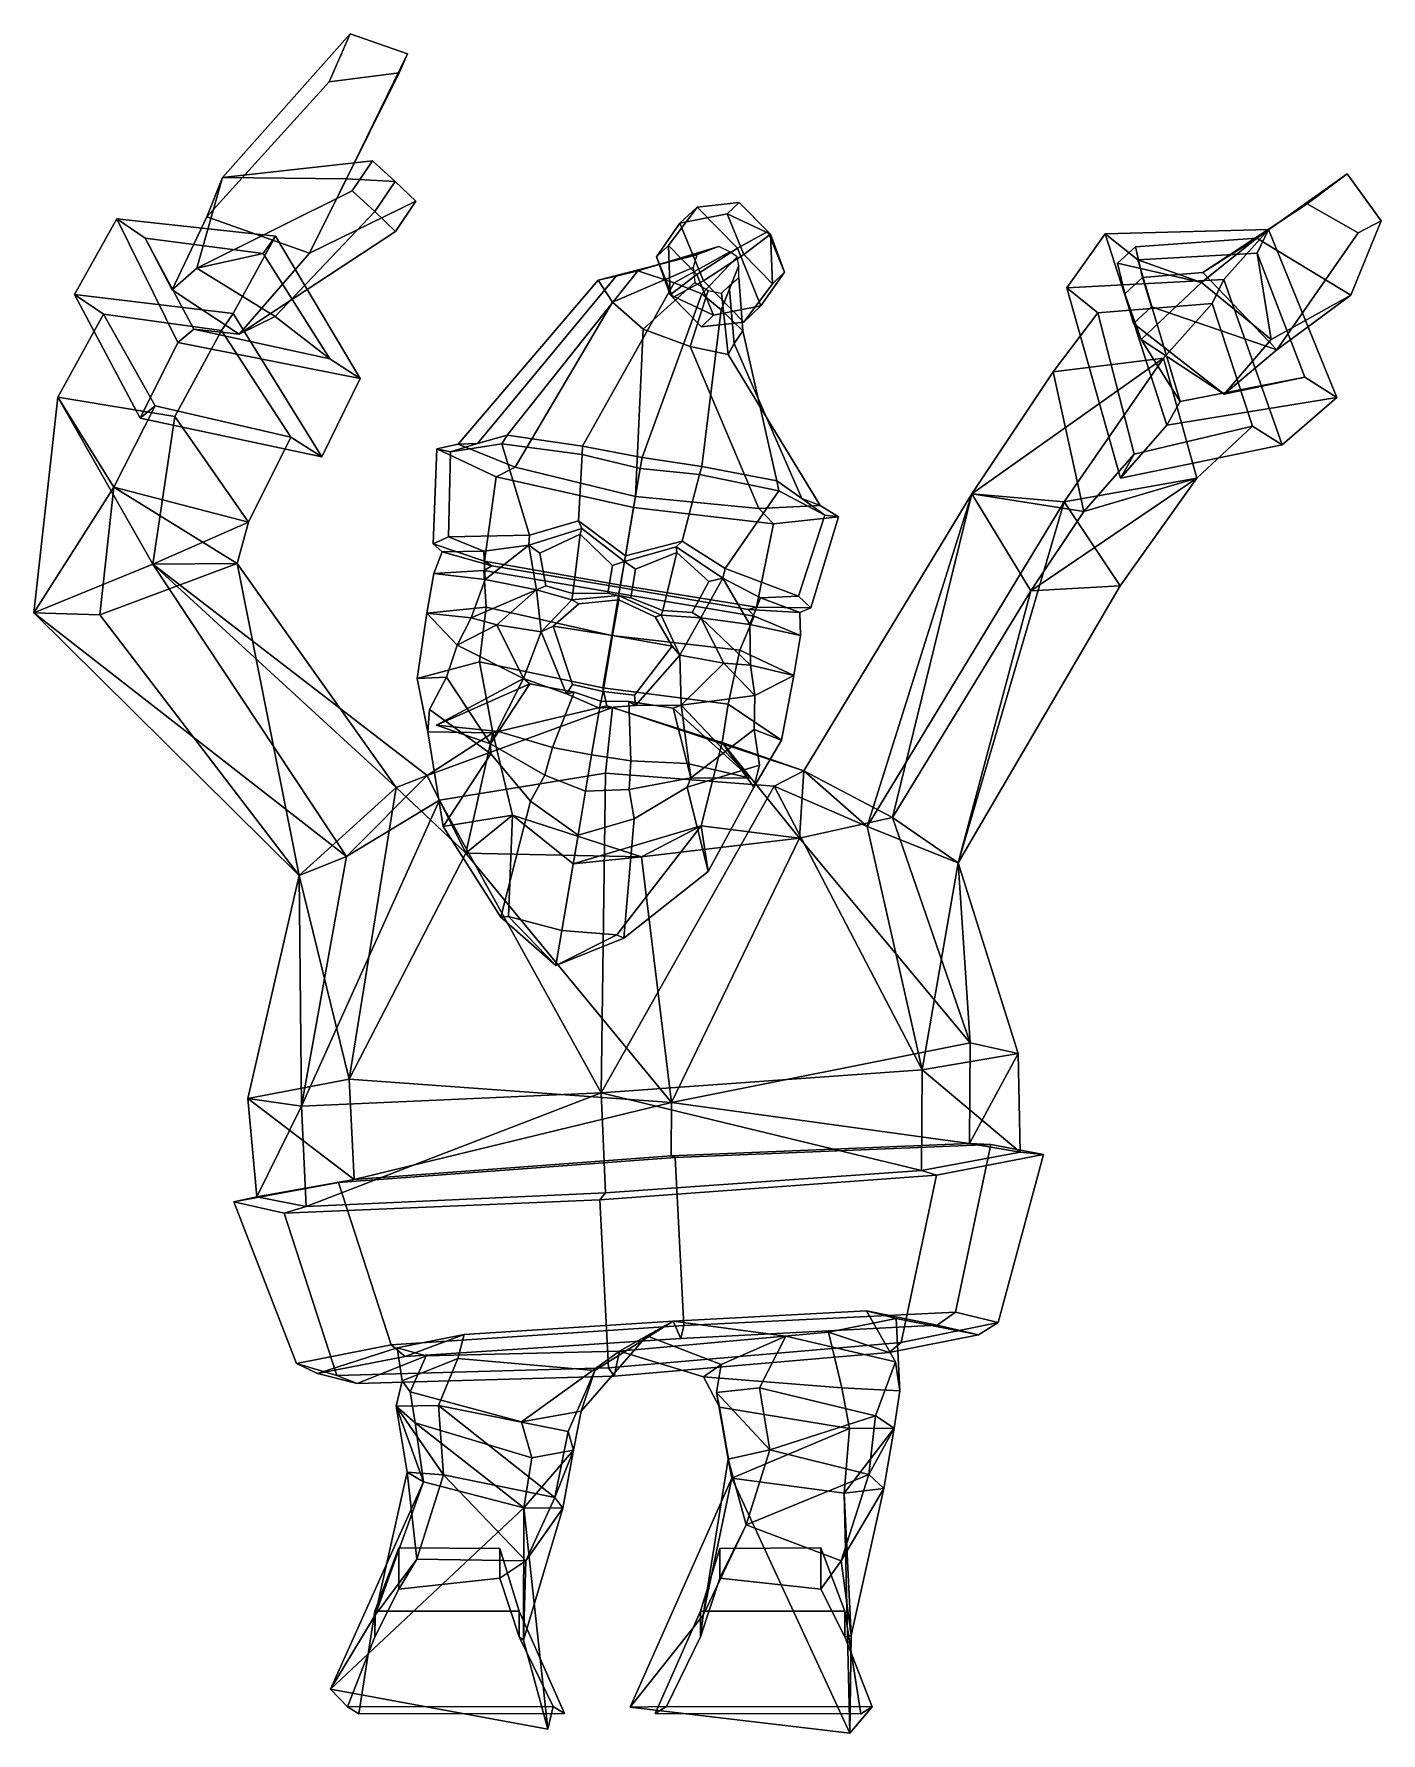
# Model space of a CAD drawing. Extents: x -190 to 250, y -159 to 395.
import ezdxf

# ---------------------------------------------------------------- set-up
doc = ezdxf.new("R2010")
doc.units = 0

msp = doc.modelspace()

# ---------------------------------------------------------------- linework, layer by layer
for p in [(-58.536472, 169.795654, 96.495125), (44.006638, 152.409546, 96.495125)]:
    msp.add_point(p)
for points in [[(-93.562042, 379.732483, 100.779198), (-86.641884, 395.396912, 87.277664), (-128.376663, 348.492615, 58.48563), (-133.481689, 335.744934, 92.114479)], [(-67.99485, 388.950378, 78.732391), (-87.827667, 348.110413, 48.077427), (-128.376663, 348.492615, 58.48563), (-86.641884, 395.396912, 87.277664)], [(-70.693573, 382.699524, 96.838425), (-67.99485, 388.950378, 78.732391), (-86.641884, 395.396912, 87.277664), (-93.562042, 379.732483, 100.779198)], [(-70.693573, 382.699524, 96.838425), (-99.978424, 323.792877, 76.073647), (-87.827667, 348.110413, 48.077427), (-67.99485, 388.950378, 78.732391)], [(-70.693573, 382.699524, 96.838425), (-93.562042, 379.732483, 100.779198), (-133.481689, 335.744934, 92.114479), (-99.978424, 323.792877, 76.073647)], [(-79.427002, 354.015778, 25.562189), (-85.998978, 344.203461, 20.271637), (-136.779602, 318.944824, 39.565163), (-128.376663, 348.492615, 58.48563)], [(-71.980011, 347.275116, 30.890924), (-79.427002, 354.015778, 25.562189), (-128.376663, 348.492615, 58.48563), (-87.827667, 348.110413, 48.077427)], [(-71.980011, 347.275116, 30.890924), (-78.638565, 337.448151, 25.69043), (-85.998978, 344.203461, 20.271637), (-79.427002, 354.015778, 25.562189)], [(225.798721, 339.894806, 149.118927), (238.835083, 349.753845, 135.149521), (209.372894, 328.688232, 76.336166), (191.680618, 317.482239, 112.586777)], [(249.879089, 334.37262, 124.332764), (240.006378, 310.119293, 70.315437), (209.372894, 328.688232, 76.336166), (238.835083, 349.753845, 135.149521)], [(242.408722, 330.435486, 146.150024), (249.879089, 334.37262, 124.332764), (238.835083, 349.753845, 135.149521), (225.798721, 339.894806, 149.118927)], [(-133.481689, 335.744934, 92.114479), (-128.376663, 348.492615, 58.48563), (-136.779602, 318.944824, 39.565163), (-144.792496, 311.840729, 62.220718)], [(-78.638565, 337.448151, 25.69043), (-111.17495, 303.157043, 39.234505), (-136.779602, 318.944824, 39.565163), (-85.998978, 344.203461, 20.271637)], [(-65.233658, 340.804504, 36.657955), (-71.980011, 347.275116, 30.890924), (-87.827667, 348.110413, 48.077427), (-99.978424, 323.792877, 76.073647)], [(-65.233658, 340.804504, 36.657955), (-71.832855, 330.962067, 31.36018), (-78.638565, 337.448151, 25.69043), (-71.980011, 347.275116, 30.890924)], [(-65.233658, 340.804504, 36.657955), (-99.978424, 323.792877, 76.073647), (-122.875893, 297.438782, 63.9217), (-71.832855, 330.962067, 31.36018)], [(20.99667, 333.590271, 9.298968), (26.556263, 338.904938, -10.362335), (17.215883, 326.386475, -13.067377), (13.284672, 322.628448, 0.83521)], [(17.215883, 326.386475, -13.067377), (26.556263, 338.904938, -10.362335), (39.744572, 325.435822, -21.608919), (26.541433, 316.862366, -21.019962)], [(20.99667, 333.590271, 9.298968), (36.434212, 336.662048, 11.174612), (40.365425, 340.420074, -2.727975), (26.556263, 338.904938, -10.362335)], [(40.365425, 340.420074, -2.727975), (49.690975, 330.895996, -10.68056), (39.744572, 325.435822, -21.608919), (26.556263, 338.904938, -10.362335)], [(36.434212, 336.662048, 11.174612), (50.554176, 330.044403, 5.363447), (40.365425, 340.420074, -2.727975)], [(50.554176, 330.044403, 5.363447), (49.690975, 330.895996, -10.68056), (40.365425, 340.420074, -2.727975)], [(242.408722, 330.435486, 146.150024), (225.798721, 339.894806, 149.118927), (191.680618, 317.482239, 112.586777), (215.84761, 292.249176, 95.208015)], [(-162.846924, 335.035797, 50.819042), (-111.028336, 329.429352, 16.940561), (-124.897141, 304.09549, 2.26695), (-176.651291, 310.307465, 33.64452)], [(-155.200363, 269.999084, 76.745193), (-142.90062, 294.68988, 96.91291), (-162.846924, 335.035797, 50.819042), (-176.651291, 310.307465, 33.64452)], [(-162.846924, 335.035797, 50.819042), (-153.559143, 328.763947, 52.856049), (-115.092628, 323.724701, 28.612318), (-111.028336, 329.429352, 16.940561)], [(-142.90062, 294.68988, 96.91291), (-137.672546, 298.988098, 86.419159), (-153.559143, 328.763947, 52.856049), (-162.846924, 335.035797, 50.819042)], [(-99.978424, 323.792877, 76.073647), (-133.481689, 335.744934, 92.114479), (-144.792496, 311.840729, 62.220718), (-122.875893, 297.438782, 63.9217)], [(-71.832855, 330.962067, 31.36018), (-122.875893, 297.438782, 63.9217), (-111.17495, 303.157043, 39.234505), (-78.638565, 337.448151, 25.69043)], [(28.625406, 314.806488, 17.713602), (20.99667, 333.590271, 9.298968), (13.284672, 322.628448, 0.83521), (18.678993, 309.346313, 6.78527)], [(28.625406, 314.806488, 17.713602), (41.828533, 323.379944, 17.124672), (36.434212, 336.662048, 11.174612), (20.99667, 333.590271, 9.298968)], [(41.828533, 323.379944, 17.124672), (50.554176, 330.044403, 5.363447), (36.434212, 336.662048, 11.174612)], [(242.408722, 330.435486, 146.150024), (215.84761, 292.249176, 95.208015), (240.006378, 310.119293, 70.315437), (249.879089, 334.37262, 124.332764)], [(-144.792496, 311.840729, 62.220718), (-136.779602, 318.944824, 39.565163), (-115.092628, 323.724701, 28.612318), (-153.559143, 328.763947, 52.856049)], [(-122.875893, 297.438782, 63.9217), (-144.792496, 311.840729, 62.220718), (-153.559143, 328.763947, 52.856049), (-137.672546, 298.988098, 86.419159)], [(-95.909874, 257.358337, 49.01236), (-124.897141, 304.09549, 2.26695), (-111.028336, 329.429352, 16.940561), (-83.403503, 282.937897, 65.939835)], [(-83.403503, 282.937897, 65.939835), (-111.028336, 329.429352, 16.940561), (-115.092628, 323.724701, 28.612318), (-93.374733, 289.295807, 64.311195)], [(55.085297, 317.613831, -4.730445), (47.373299, 306.652039, -13.194256), (39.744572, 325.435822, -21.608919), (49.690975, 330.895996, -10.68056)], [(41.828533, 323.379944, 17.124672), (51.154087, 313.855804, 9.172142), (50.554176, 330.044403, 5.363447)], [(50.554176, 330.044403, 5.363447), (55.085297, 317.613831, -4.730445), (49.690975, 330.895996, -10.68056)], [(51.154087, 313.855804, 9.172142), (55.085297, 317.613831, -4.730445), (50.554176, 330.044403, 5.363447)], [(213.097244, 331.534912, 41.424129), (198.50473, 315.288483, 16.521776), (147.266083, 312.551208, 49.213341), (159.788269, 330.132935, 73.369949)], [(164.80423, 250.372253, 81.399445), (179.938507, 267.662262, 105.258835), (159.788269, 330.132935, 73.369949), (147.266083, 312.551208, 49.213341)], [(213.097244, 331.534912, 41.424129), (159.788269, 330.132935, 73.369949), (170.431061, 321.666229, 72.789024), (209.414169, 323.81366, 48.945156)], [(179.938507, 267.662262, 105.258835), (184.293915, 275.425323, 97.304779), (170.431061, 321.666229, 72.789024), (159.788269, 330.132935, 73.369949)], [(169.693741, 325.865875, 120.246605), (209.372894, 328.688232, 76.336166), (191.268478, 314.27887, 52.341873), (163.82843, 320.546844, 110.010979)], [(172.025604, 315.885559, 125.170616), (191.680618, 317.482239, 112.586777), (209.372894, 328.688232, 76.336166), (169.693741, 325.865875, 120.246605)], [(240.006378, 310.119293, 70.315437), (214.017334, 295.68927, 50.755638), (191.268478, 314.27887, 52.341873), (209.372894, 328.688232, 76.336166)], [(217.599564, 261.252808, 42.175396), (198.50473, 315.288483, 16.521776), (213.097244, 331.534912, 41.424129), (235.446014, 276.730225, 66.865654)], [(235.446014, 276.730225, 66.865654), (213.097244, 331.534912, 41.424129), (209.414169, 323.81366, 48.945156), (225.005066, 283.359406, 68.588058)], [(-111.17495, 303.157043, 39.234505), (-93.374733, 289.295807, 64.311195), (-115.092628, 323.724701, 28.612318), (-136.779602, 318.944824, 39.565163)], [(29.753973, 324.514557, 7.815114), (26.514297, 323.352875, 6.564247), (-5.728975, 315.060394, 43.906399), (0.189488, 316.340668, 52.241291)], [(26.514297, 323.352875, 6.564247), (25.333405, 319.14032, 5.071346), (-1.085882, 307.846466, 35.345329), (-5.728975, 315.060394, 43.906399)], [(33.715466, 326.03952, 9.373271), (29.753973, 324.514557, 7.815114), (0.189488, 316.340668, 52.241291), (7.23913, 318.092194, 62.58551)], [(37.248493, 324.28595, 9.910813), (33.715466, 326.03952, 9.373271), (7.23913, 318.092194, 62.58551), (19.114338, 314.109955, 67.272621)], [(13.284672, 322.628448, 0.83521), (17.215883, 326.386475, -13.067377), (17.815763, 310.197876, -9.258681)], [(18.678993, 309.346313, 6.78527), (13.284672, 322.628448, 0.83521), (17.815763, 310.197876, -9.258681)], [(17.815763, 310.197876, -9.258681), (17.215883, 326.386475, -13.067377), (26.541433, 316.862366, -21.019962)], [(39.713764, 322.637573, 10.169647), (37.248493, 324.28595, 9.910813), (19.114338, 314.109955, 67.272621), (28.162989, 310.574799, 69.924011)], [(31.935757, 303.580231, -15.069847), (26.541433, 316.862366, -21.019962), (39.744572, 325.435822, -21.608919), (47.373299, 306.652039, -13.194256)], [(39.713764, 322.637573, 10.169647), (28.162989, 310.574799, 69.924011), (34.423702, 305.356964, 66.665558), (40.163956, 319.76889, 9.514198)], [(28.625406, 314.806488, 17.713602), (41.813705, 301.337372, 6.467047), (51.154087, 313.855804, 9.172142), (41.828533, 323.379944, 17.124672)], [(172.025604, 315.885559, 125.170616), (169.693741, 325.865875, 120.246605), (163.82843, 320.546844, 110.010979), (166.260025, 310.558868, 114.858749)], [(214.017334, 295.68927, 50.755638), (209.414169, 323.81366, 48.945156), (170.431061, 321.666229, 72.789024), (191.268478, 314.27887, 52.341873)], [(198.681, 277.795654, 70.575378), (225.005066, 283.359406, 68.588058), (209.414169, 323.81366, 48.945156), (214.017334, 295.68927, 50.755638)], [(-51.46854, 261.490021, 37.509758), (-45.069504, 261.723633, 60.679428), (0.189488, 316.340668, 52.241291), (-5.728975, 315.060394, 43.906399)], [(-45.069504, 261.723633, 60.679428), (-35.44075, 264.432007, 88.605896), (7.23913, 318.092194, 62.58551), (0.189488, 316.340668, 52.241291)], [(-35.44075, 264.432007, 88.605896), (-10.844007, 260.784912, 101.565422), (19.114338, 314.109955, 67.272621), (7.23913, 318.092194, 62.58551)], [(25.333405, 319.14032, 5.071346), (25.862829, 314.249542, 3.885317), (8.999685, 299.008636, 29.301918), (-1.085882, 307.846466, 35.345329)], [(17.815763, 310.197876, -9.258681), (26.541433, 316.862366, -21.019962), (31.935757, 303.580231, -15.069847)], [(40.163956, 319.76889, 9.514198), (34.423702, 305.356964, 66.665558), (41.521751, 298.491455, 61.226097), (40.244133, 315.924316, 8.485121)], [(41.813705, 301.337372, 6.467047), (47.373299, 306.652039, -13.194256), (55.085297, 317.613831, -4.730445), (51.154087, 313.855804, 9.172142)], [(166.260025, 310.558868, 114.858749), (163.82843, 320.546844, 110.010979), (191.268478, 314.27887, 52.341873), (171.572571, 295.68927, 74.892792)], [(171.572571, 295.68927, 74.892792), (191.268478, 314.27887, 52.341873), (170.431061, 321.666229, 72.789024), (184.293915, 275.425323, 97.304779)], [(174.965561, 306.270508, 129.591888), (215.84761, 292.249176, 95.208015), (191.680618, 317.482239, 112.586777), (172.025604, 315.885559, 125.170616)], [(-32.866432, 254.026947, 16.319864), (-51.46854, 261.490021, 37.509758), (-5.728975, 315.060394, 43.906399), (-1.085882, 307.846466, 35.345329)], [(8.612763, 257.164124, 108.993706), (28.162989, 310.574799, 69.924011), (19.114338, 314.109955, 67.272621), (-10.844007, 260.784912, 101.565422)], [(30.170101, 311.646576, 4.413369), (24.312052, 293.32547, 34.338223), (8.999685, 299.008636, 29.301918), (25.862829, 314.249542, 3.885317)], [(28.625406, 314.806488, 17.713602), (18.678993, 309.346313, 6.78527), (28.004543, 299.822205, -1.16726), (41.813705, 301.337372, 6.467047)], [(34.596924, 310.830048, 5.464698), (36.713627, 290.79425, 42.223419), (24.312052, 293.32547, 34.338223), (30.170101, 311.646576, 4.413369)], [(37.09388, 313.142456, 6.816603), (38.732018, 294.304352, 50.712959), (36.713627, 290.79425, 42.223419), (34.596924, 310.830048, 5.464698)], [(40.244133, 315.924316, 8.485121), (41.521751, 298.491455, 61.226097), (38.732018, 294.304352, 50.712959), (37.09388, 313.142456, 6.816603)], [(198.50473, 315.288483, 16.521776), (194.79985, 307.428589, 24.151217), (157.396072, 304.416382, 48.712658), (147.266083, 312.551208, 49.213341)], [(164.80423, 250.372253, 81.399445), (147.266083, 312.551208, 49.213341), (157.396072, 304.416382, 48.712658), (169.269165, 258.249634, 73.300964)], [(174.965561, 306.270508, 129.591888), (172.025604, 315.885559, 125.170616), (166.260025, 310.558868, 114.858749), (169.092224, 300.935181, 119.31926)], [(217.599564, 261.252808, 42.175396), (207.928024, 267.380676, 43.77969), (194.79985, 307.428589, 24.151217), (198.50473, 315.288483, 16.521776)], [(-176.651291, 310.307465, 33.64452), (-124.897141, 304.09549, 2.26695), (-128.709351, 298.606781, 13.419712), (-167.239731, 303.926544, 35.746605)], [(-155.200363, 269.999084, 76.745193), (-176.651291, 310.307465, 33.64452), (-167.239731, 303.926544, 35.746605), (-150.348068, 273.970673, 67.032066)], [(6.452744, 244.424347, -2.974264), (-32.866432, 254.026947, 16.319864), (-1.085882, 307.846466, 35.345329), (8.999685, 299.008636, 29.301918)], [(8.612763, 257.164124, 108.993706), (28.175642, 254.169159, 101.565422), (34.423702, 305.356964, 66.665558), (28.162989, 310.574799, 69.924011)], [(28.004543, 299.822205, -1.16726), (17.815763, 310.197876, -9.258681), (31.935757, 303.580231, -15.069847)], [(18.678993, 309.346313, 6.78527), (17.815763, 310.197876, -9.258681), (28.004543, 299.822205, -1.16726)], [(41.813705, 301.337372, 6.467047), (28.004543, 299.822205, -1.16726), (31.935757, 303.580231, -15.069847), (47.373299, 306.652039, -13.194256)], [(52.599911, 249.504761, 88.605896), (41.521751, 298.491455, 61.226097), (34.423702, 305.356964, 66.665558), (28.175642, 254.169159, 101.565422)], [(194.79985, 307.428589, 24.151217), (178.861755, 289.559296, -2.888643), (142.831924, 285.142853, 21.81168), (157.396072, 304.416382, 48.712658)], [(169.092224, 300.935181, 119.31926), (166.260025, 310.558868, 114.858749), (171.572571, 295.68927, 74.892792), (198.681, 277.795654, 70.575378)], [(174.965561, 306.270508, 129.591888), (169.092224, 300.935181, 119.31926), (198.681, 277.795654, 70.575378), (215.84761, 292.249176, 95.208015)], [(189.795792, 250.414612, 17.438414), (178.861755, 289.559296, -2.888643), (194.79985, 307.428589, 24.151217), (207.928024, 267.380676, 43.77969)], [(215.84761, 292.249176, 95.208015), (198.681, 277.795654, 70.575378), (214.017334, 295.68927, 50.755638), (240.006378, 310.119293, 70.315437)], [(-167.239731, 303.926544, 35.746605), (-128.709351, 298.606781, 13.419712), (-143.923599, 270.542114, -3.555202), (-182.159576, 276.839233, 17.087378)], [(-163.806793, 247.40741, 46.447029), (-150.348068, 273.970673, 67.032066), (-167.239731, 303.926544, 35.746605), (-182.159576, 276.839233, 17.087378)], [(-122.875893, 297.438782, 63.9217), (-137.672546, 298.988098, 86.419159), (-93.374733, 289.295807, 64.311195), (-111.17495, 303.157043, 39.234505)], [(-95.909874, 257.358337, 49.01236), (-106.071999, 263.813568, 47.388908), (-128.709351, 298.606781, 13.419712), (-124.897141, 304.09549, 2.26695)], [(142.831924, 285.142853, 21.81168), (152.883469, 239.518127, 47.122799), (169.269165, 258.249634, 73.300964), (157.396072, 304.416382, 48.712658)], [(-155.200363, 269.999084, 76.745193), (-95.909874, 257.358337, 49.01236), (-83.403503, 282.937897, 65.939835), (-142.90062, 294.68988, 96.91291)], [(-143.923599, 270.542114, -3.555202), (-128.709351, 298.606781, 13.419712), (-106.071999, 263.813568, 47.388908), (-119.919449, 236.02301, 28.933796)], [(-142.90062, 294.68988, 96.91291), (-83.403503, 282.937897, 65.939835), (-93.374733, 289.295807, 64.311195), (-137.672546, 298.988098, 86.419159)], [(6.452744, 244.424347, -2.974264), (8.999685, 299.008636, 29.301918), (24.312052, 293.32547, 34.338223), (46.739708, 240.529785, 16.319864)], [(66.762199, 241.444092, 37.509758), (36.713627, 290.79425, 42.223419), (38.732018, 294.304352, 50.712959), (60.797802, 243.773926, 60.679428)], [(60.797802, 243.773926, 60.679428), (38.732018, 294.304352, 50.712959), (41.521751, 298.491455, 61.226097), (52.599911, 249.504761, 88.605896)], [(198.681, 277.795654, 70.575378), (171.572571, 295.68927, 74.892792), (184.293915, 275.425323, 97.304779), (225.005066, 283.359406, 68.588058)], [(46.739708, 240.529785, 16.319864), (24.312052, 293.32547, 34.338223), (36.713627, 290.79425, 42.223419), (66.762199, 241.444092, 37.509758)], [(178.861755, 289.559296, -2.888643), (146.436386, 242.660828, -31.115246), (116.288605, 245.324951, -1.05254)], [(178.861755, 289.559296, -2.888643), (116.288605, 245.324951, -1.05254), (142.831924, 285.142853, 21.81168)], [(189.795792, 250.414612, 17.438414), (146.436386, 242.660828, -31.115246), (178.861755, 289.559296, -2.888643)], [(152.883469, 239.518127, 47.122799), (142.831924, 285.142853, 21.81168), (116.288605, 245.324951, -1.05254)], [(235.446014, 276.730225, 66.865654), (225.005066, 283.359406, 68.588058), (184.293915, 275.425323, 97.304779), (179.938507, 267.662262, 105.258835)], [(-182.159576, 276.839233, 17.087378), (-151.083939, 222.280731, -24.186438), (-189.915543, 206.424072, -12.120143)], [(-163.806793, 247.40741, 46.447029), (-182.159576, 276.839233, 17.087378), (-189.915543, 206.424072, -12.120143)], [(-182.159576, 276.839233, 17.087378), (-143.923599, 270.542114, -3.555202), (-151.083939, 222.280731, -24.186438)], [(-119.919449, 236.02301, 28.933796), (-106.071999, 263.813568, 47.388908), (-150.348068, 273.970673, 67.032066), (-163.806793, 247.40741, 46.447029)], [(-155.200363, 269.999084, 76.745193), (-150.348068, 273.970673, 67.032066), (-106.071999, 263.813568, 47.388908), (-95.909874, 257.358337, 49.01236)], [(217.599564, 261.252808, 42.175396), (235.446014, 276.730225, 66.865654), (179.938507, 267.662262, 105.258835), (164.80423, 250.372253, 81.399445)], [(-119.919449, 236.02301, 28.933796), (-151.083939, 222.280731, -24.186438), (-143.923599, 270.542114, -3.555202)], [(152.883469, 239.518127, 47.122799), (189.795792, 250.414612, 17.438414), (207.928024, 267.380676, 43.77969), (169.269165, 258.249634, 73.300964)], [(217.599564, 261.252808, 42.175396), (164.80423, 250.372253, 81.399445), (169.269165, 258.249634, 73.300964), (207.928024, 267.380676, 43.77969)], [(-53.947445, 259.005707, 61.73048), (-45.069504, 261.723633, 60.679428), (-51.46854, 261.490021, 37.509758), (-58.368427, 260.004211, 35.851646)], [(-58.368427, 260.004211, 35.851646), (-51.46854, 261.490021, 37.509758), (-32.866432, 254.026947, 16.319864), (-39.008564, 250.87439, 12.511165)], [(-28.130777, 231.781677, 96.802116), (-37.178959, 261.61203, 92.966484), (-53.947445, 259.005707, 61.73048), (-54.546745, 231.260834, 77.739914)], [(-37.178959, 261.61203, 92.966484), (-35.44075, 264.432007, 88.605896), (-45.069504, 261.723633, 60.679428), (-53.947445, 259.005707, 61.73048)], [(-10.908211, 258.081207, 106.255333), (-10.844007, 260.784912, 101.565422), (-35.44075, 264.432007, 88.605896), (-37.178959, 261.61203, 92.966484)], [(-12.189051, 236.427887, 108.592934), (-10.908211, 258.081207, 106.255333), (-37.178959, 261.61203, 92.966484), (-28.130777, 231.781677, 96.802116)], [(8.004731, 253.577942, 112.282356), (8.612763, 257.164124, 108.993706), (-10.844007, 260.784912, 101.565422), (-10.908211, 258.081207, 106.255333)], [(-54.546745, 231.260834, 77.739914), (-53.947445, 259.005707, 61.73048), (-58.368427, 260.004211, 35.851646), (-59.584679, 228.906097, 40.018829)], [(-59.584679, 228.906097, 40.018829), (-58.368427, 260.004211, 35.851646), (-39.008564, 250.87439, 12.511165), (-42.77919, 223.279297, 13.866787)], [(3.165375, 225.035461, 112.074959), (8.004731, 253.577942, 112.282356), (-10.908211, 258.081207, 106.255333), (-12.189051, 236.427887, 108.592934)], [(8.004731, 253.577942, 112.282356), (27.345047, 251.595398, 106.255333), (28.175642, 254.169159, 101.565422), (8.612763, 257.164124, 108.993706)], [(-42.77919, 223.279297, 13.866787), (-39.008564, 250.87439, 12.511165), (5.848332, 240.859528, -7.526243), (1.54423, 215.473999, -5.901319)], [(-39.008564, 250.87439, 12.511165), (-32.866432, 254.026947, 16.319864), (6.452744, 244.424347, -2.974264), (5.848332, 240.859528, -7.526243)], [(3.165375, 225.035461, 112.074959), (21.679949, 229.866455, 108.592934), (27.345047, 251.595398, 106.255333), (8.004731, 253.577942, 112.282356)], [(21.679949, 229.866455, 108.592934), (35.79594, 220.942932, 96.802124), (53.311443, 246.269409, 92.966484), (27.345047, 251.595398, 106.255333)], [(27.345047, 251.595398, 106.255333), (53.311443, 246.269409, 92.966484), (52.599911, 249.504761, 88.605896), (28.175642, 254.169159, 101.565422)], [(189.795792, 250.414612, 17.438414), (135.597244, 213.609314, 34.785797), (164.708817, 215.258575, -1.994285)], [(189.795792, 250.414612, 17.438414), (152.883469, 239.518127, 47.122799), (135.597244, 213.609314, 34.785797)], [(189.795792, 250.414612, 17.438414), (164.708817, 215.258575, -1.994285), (146.436386, 242.660828, -31.115246)], [(-163.806793, 247.40741, 46.447029), (-189.915543, 206.424072, -12.120143), (-168.464828, 205.765869, 27.538446)], [(-163.806793, 247.40741, 46.447029), (-168.464828, 205.765869, 27.538446), (-123.602867, 222.543152, 21.182352)], [(-163.806793, 247.40741, 46.447029), (-123.602867, 222.543152, 21.182352), (-119.919449, 236.02301, 28.933796)], [(51.499424, 235.528809, 12.511164), (5.848332, 240.859528, -7.526243), (6.452744, 244.424347, -2.974264), (46.739708, 240.529785, 16.319864)], [(35.79594, 220.942932, 96.802124), (59.704144, 211.889679, 77.739914), (68.283676, 238.281494, 61.73048), (53.311443, 246.269409, 92.966484)], [(53.311443, 246.269409, 92.966484), (68.283676, 238.281494, 61.73048), (60.797802, 243.773926, 60.679428), (52.599911, 249.504761, 88.605896)], [(90.355103, 139.59201, 41.064667), (116.288605, 245.324951, -1.05254), (61.432213, 154.827393, 0.054197)], [(82.117416, 136.704285, -35.481617), (61.432213, 154.827393, 0.054197), (116.288605, 245.324951, -1.05254)], [(82.117416, 136.704285, -35.481617), (116.288605, 245.324951, -1.05254), (146.436386, 242.660828, -31.115246)], [(90.355103, 139.59201, 41.064667), (135.597244, 213.609314, 34.785797), (116.288605, 245.324951, -1.05254)], [(152.883469, 239.518127, 47.122799), (116.288605, 245.324951, -1.05254), (135.597244, 213.609314, 34.785797)], [(45.963345, 208.233063, 13.866787), (1.54423, 215.473999, -5.901319), (5.848332, 240.859528, -7.526243), (51.499424, 235.528809, 12.511164)], [(72.786713, 237.766937, 35.851646), (51.499424, 235.528809, 12.511164), (46.739708, 240.529785, 16.319864), (66.762199, 241.444092, 37.509758)], [(68.283676, 238.281494, 61.73048), (72.786713, 237.766937, 35.851646), (66.762199, 241.444092, 37.509758), (60.797802, 243.773926, 60.679428)], [(111.792374, 124.765228, -3.76642), (82.117416, 136.704285, -35.481617), (146.436386, 242.660828, -31.115246)], [(164.708817, 215.258575, -1.994285), (111.792374, 124.765228, -3.76642), (146.436386, 242.660828, -31.115246)], [(-119.919449, 236.02301, 28.933796), (-123.602867, 222.543152, 21.182352), (-151.083939, 222.280731, -24.186438)], [(-12.189051, 236.427887, 108.592934), (-28.130777, 231.781677, 96.802116), (-28.393309, 228.482239, 94.976685), (-11.012623, 233.9823, 107.094673)], [(-11.584635, 232.157043, 104.469696), (-11.012623, 233.9823, 107.094673), (-28.393309, 228.482239, 94.976685), (-24.752747, 225.90152, 94.654121)], [(3.165375, 225.035461, 112.074959), (-12.189051, 236.427887, 108.592934), (-11.012623, 233.9823, 107.094673), (2.850839, 223.180359, 109.102097)], [(-11.584635, 232.157043, 104.469696), (-1.007169, 221.872253, 106.095726), (2.850839, 223.180359, 109.102097), (-11.012623, 233.9823, 107.094673)], [(63.684338, 208.00592, 40.018829), (45.963345, 208.233063, 13.866787), (51.499424, 235.528809, 12.511164), (72.786713, 237.766937, 35.851646)], [(59.704144, 211.889679, 77.739914), (63.684338, 208.00592, 40.018829), (72.786713, 237.766937, 35.851646), (68.283676, 238.281494, 61.73048)], [(-54.546745, 231.260834, 77.739914), (-59.584679, 228.906097, 40.018829), (-56.662273, 226.368103, 41.26128), (-42.996353, 226.608704, 78.249641)], [(-59.584679, 228.906097, 40.018829), (-42.77919, 223.279297, 13.866787), (-40.415417, 221.750183, 14.896184), (-56.662273, 226.368103, 41.26128)], [(-42.996353, 226.608704, 78.249641), (-28.393309, 228.482239, 94.976685), (-28.130777, 231.781677, 96.802116), (-54.546745, 231.260834, 77.739914)], [(-42.57547, 217.289734, 78.655991), (-28.393309, 228.482239, 94.976685), (-42.996353, 226.608704, 78.249641)], [(-25.867085, 213.888214, 98.549278), (-28.393309, 228.482239, 94.976685), (-42.57547, 217.289734, 78.655991)], [(-22.761841, 215.228699, 97.547935), (-24.752747, 225.90152, 94.654121), (-28.393309, 228.482239, 94.976685), (-25.867085, 213.888214, 98.549278)], [(-13.956473, 212.787842, 102.640167), (-11.584635, 232.157043, 104.469696), (-24.752747, 225.90152, 94.654121), (-22.761841, 215.228699, 97.547935)], [(-1.007169, 221.872253, 106.095726), (-11.584635, 232.157043, 104.469696), (-13.956473, 212.787842, 102.640167), (-2.531244, 212.88327, 106.939926)], [(3.165375, 225.035461, 112.074959), (2.850839, 223.180359, 109.102097), (19.763138, 227.945313, 107.094673), (21.679949, 229.866455, 108.592934)], [(19.964842, 226.102753, 104.268646), (19.763138, 227.945313, 107.094673), (2.850839, 223.180359, 109.102097), (6.528749, 220.715515, 106.276039)], [(21.679949, 229.866455, 108.592934), (19.763138, 227.945313, 107.094673), (34.956223, 217.741364, 94.976685), (35.79594, 220.942932, 96.802124)], [(19.964842, 226.102753, 104.268646), (30.453705, 216.662476, 92.15062), (34.956223, 217.741364, 94.976685), (19.763138, 227.945313, 107.094673)], [(-87.932854, 126.876221, -17.235722), (-189.915543, 206.424072, -12.120143), (-151.083939, 222.280731, -24.186438)], [(-168.464828, 205.765869, 27.538446), (-103.353317, 120.708527, 22.853872), (-123.602867, 222.543152, 21.182352)], [(-71.71167, 149.404877, 48.465771), (-151.083939, 222.280731, -24.186438), (-123.602867, 222.543152, 21.182352)], [(-71.71167, 149.404877, 48.465771), (-61.544628, 153.346252, 4.807959), (-151.083939, 222.280731, -24.186438)], [(-87.932854, 126.876221, -17.235722), (-151.083939, 222.280731, -24.186438), (-61.544628, 153.346252, 4.807959)], [(-103.353317, 120.708527, 22.853872), (-71.71167, 149.404877, 48.465771), (-123.602867, 222.543152, 21.182352)], [(-42.996353, 226.608704, 78.249641), (-56.662273, 226.368103, 41.26128), (-59.384529, 219.31189, 42.462151), (-42.57547, 217.289734, 78.655991)], [(-59.384529, 219.31189, 42.462151), (-56.662273, 226.368103, 41.26128), (-40.415417, 221.750183, 14.896184), (-43.0121, 220.267883, 12.67251)], [(-42.77919, 223.279297, 13.866787), (1.54423, 215.473999, -5.901319), (1.41828, 214.73114, -2.27502), (-40.415417, 221.750183, 14.896184)], [(-2.531244, 212.88327, 106.939926), (0.962006, 212.040039, 110.144325), (2.850839, 223.180359, 109.102097), (-1.007169, 221.872253, 106.095726)], [(4.939924, 211.344635, 107.318283), (6.528749, 220.715515, 106.276039), (2.850839, 223.180359, 109.102097), (0.962006, 212.040039, 110.144325)], [(6.528749, 220.715515, 106.276039), (4.939924, 211.344635, 107.318283), (15.421656, 207.185699, 102.009956), (19.964842, 226.102753, 104.268646)], [(15.421656, 207.185699, 102.009956), (25.015932, 206.569244, 95.723228), (30.453705, 216.662476, 92.15062), (19.964842, 226.102753, 104.268646)], [(-61.611549, 206.307251, 44.641083), (-59.384529, 219.31189, 42.462151), (-43.0121, 220.267883, 12.67251), (-42.261269, 208.27655, 11.188781)], [(-42.57547, 217.289734, 78.655991), (-59.384529, 219.31189, 42.462151), (-61.611549, 206.307251, 44.641083), (-47.172585, 204.783081, 78.504814)], [(-47.172585, 204.783081, 78.504814), (-25.867085, 213.888214, 98.549278), (-42.57547, 217.289734, 78.655991)], [(-43.0121, 220.267883, 12.67251), (-40.415417, 221.750183, 14.896184), (1.41828, 214.73114, -2.27502), (1.076846, 212.717377, -2.405131)], [(-42.261269, 208.27655, 11.188781), (-43.0121, 220.267883, 12.67251), (1.076846, 212.717377, -2.405131), (-1.242751, 199.036438, -0.945824)], [(25.015932, 206.569244, 95.723228), (27.76066, 204.795654, 98.549278), (34.956223, 217.741364, 94.976685), (30.453705, 216.662476, 92.15062)], [(27.76066, 204.795654, 98.549278), (43.796703, 202.645386, 78.655991), (34.956223, 217.741364, 94.976685)], [(47.265808, 211.30481, 78.249641), (59.704144, 211.889679, 77.739914), (35.79594, 220.942932, 96.802124), (34.956223, 217.741364, 94.976685)], [(43.796703, 202.645386, 78.655991), (47.265808, 211.30481, 78.249641), (34.956223, 217.741364, 94.976685)], [(-38.776905, 202.531189, 101.72583), (-25.867085, 213.888214, 98.549278), (-47.172585, 204.783081, 78.504814)], [(-38.776905, 202.531189, 101.72583), (-24.325392, 200.236481, 104.760262), (-25.867085, 213.888214, 98.549278)], [(-13.956473, 212.787842, 102.640167), (-22.761841, 215.228699, 97.547935), (-25.867085, 213.888214, 98.549278), (-14.289638, 210.626099, 104.835999)], [(-24.325392, 200.236481, 104.760262), (-14.289638, 210.626099, 104.835999), (-25.867085, 213.888214, 98.549278)], [(-13.956473, 212.787842, 102.640167), (-14.289638, 210.626099, 104.835999), (0.962006, 212.040039, 110.144325), (-2.531244, 212.88327, 106.939926)], [(0.985005, 210.630005, 124.536148), (0.962006, 212.040039, 110.144325), (-14.289638, 210.626099, 104.835999), (-12.034337, 209.354156, 121.01963)], [(40.529121, 194.239502, 11.188781), (-1.242751, 199.036438, -0.945824), (1.076846, 212.717377, -2.405131), (45.190598, 205.313171, 12.67251)], [(0.985005, 210.630005, 124.536148), (12.856182, 205.133972, 121.01963), (14.895205, 205.677826, 104.835999), (0.962006, 212.040039, 110.144325)], [(15.421656, 207.185699, 102.009956), (4.939924, 211.344635, 107.318283), (0.962006, 212.040039, 110.144325), (14.895205, 205.677826, 104.835999)], [(45.190598, 205.313171, 12.67251), (1.076846, 212.717377, -2.405131), (1.41828, 214.73114, -2.27502), (43.227638, 207.568542, 14.896184)], [(45.963345, 208.233063, 13.866787), (43.227638, 207.568542, 14.896184), (1.41828, 214.73114, -2.27502), (1.54423, 215.473999, -5.901319)], [(47.265808, 211.30481, 78.249641), (43.796703, 202.645386, 78.655991), (60.332909, 199.013916, 42.462151), (60.088688, 206.573059, 41.26128)], [(59.704144, 211.889679, 77.739914), (47.265808, 211.30481, 78.249641), (60.088688, 206.573059, 41.26128), (63.684338, 208.00592, 40.018829)], [(111.792374, 124.765228, -3.76642), (135.597244, 213.609314, 34.785797), (90.355103, 139.59201, 41.064667)], [(164.708817, 215.258575, -1.994285), (135.597244, 213.609314, 34.785797), (111.792374, 124.765228, -3.76642)], [(-103.353317, 120.708527, 22.853872), (-189.915543, 206.424072, -12.120143), (-87.932854, 126.876221, -17.235722)], [(-168.464828, 205.765869, 27.538446), (-189.915543, 206.424072, -12.120143), (-103.353317, 120.708527, 22.853872)], [(-64.784424, 184.983337, 46.003769), (-61.611549, 206.307251, 44.641083), (-42.261269, 208.27655, 11.188781), (-44.486591, 190.409485, 14.099626)], [(-55.197708, 185.398529, 78.12674), (-51.787479, 195.906219, 77.948036), (-61.611549, 206.307251, 44.641083), (-64.784424, 184.983337, 46.003769)], [(-47.172585, 204.783081, 78.504814), (-61.611549, 206.307251, 44.641083), (-51.787479, 195.906219, 77.948036)], [(-44.486591, 190.409485, 14.099626), (-42.261269, 208.27655, 11.188781), (-1.242751, 199.036438, -0.945824), (-4.144719, 181.920624, 3.485335)], [(-20.442743, 202.093231, 122.216965), (-12.034337, 209.354156, 121.01963), (-14.289638, 210.626099, 104.835999), (-24.325392, 200.236481, 104.760262)], [(-0.990353, 198.97937, 128.666168), (0.985005, 210.630005, 124.536148), (-12.034337, 209.354156, 121.01963), (-20.442743, 202.093231, 122.216965)], [(-0.990353, 198.97937, 128.666168), (18.401293, 195.507263, 122.216965), (12.856182, 205.133972, 121.01963), (0.985005, 210.630005, 124.536148)], [(18.401293, 195.507263, 122.216965), (20.945433, 192.560852, 104.760262), (14.895205, 205.677826, 104.835999), (12.856182, 205.133972, 121.01963)], [(15.421656, 207.185699, 102.009956), (14.895205, 205.677826, 104.835999), (27.76066, 204.795654, 98.549278), (25.015932, 206.569244, 95.723228)], [(20.945433, 192.560852, 104.760262), (27.76066, 204.795654, 98.549278), (14.895205, 205.677826, 104.835999)], [(58.148842, 186.001953, 44.641083), (40.529121, 194.239502, 11.188781), (45.190598, 205.313171, 12.67251), (60.332909, 199.013916, 42.462151)], [(63.684338, 208.00592, 40.018829), (60.088688, 206.573059, 41.26128), (43.227638, 207.568542, 14.896184), (45.963345, 208.233063, 13.866787)], [(60.332909, 199.013916, 42.462151), (45.190598, 205.313171, 12.67251), (43.227638, 207.568542, 14.896184), (60.088688, 206.573059, 41.26128)], [(-51.787479, 195.906219, 77.948036), (-38.776905, 202.531189, 101.72583), (-47.172585, 204.783081, 78.504814)], [(-30.085466, 185.018524, 98.608398), (-38.776905, 202.531189, 101.72583), (-51.787479, 195.906219, 77.948036)], [(-30.085466, 185.018524, 98.608398), (-24.325392, 200.236481, 104.760262), (-38.776905, 202.531189, 101.72583)], [(-16.10218, 179.989899, 104.511536), (-24.325392, 200.236481, 104.760262), (-30.085466, 185.018524, 98.608398)], [(-14.117841, 183.019562, 117.381271), (-20.442743, 202.093231, 122.216965), (-24.325392, 200.236481, 104.760262), (-16.10218, 179.989899, 104.511536)], [(-4.074712, 180.787842, 122.611298), (-0.990353, 198.97937, 128.666168), (-20.442743, 202.093231, 122.216965), (-14.117841, 183.019562, 117.381271)], [(35.345676, 189.963745, 101.72583), (27.76066, 204.795654, 98.549278), (20.945433, 192.560852, 104.760262)], [(35.345676, 189.963745, 101.72583), (44.01442, 189.322388, 78.504814), (27.76066, 204.795654, 98.549278)], [(44.01442, 189.322388, 78.504814), (43.796703, 202.645386, 78.655991), (27.76066, 204.795654, 98.549278)], [(43.796703, 202.645386, 78.655991), (44.01442, 189.322388, 78.504814), (58.148842, 186.001953, 44.641083), (60.332909, 199.013916, 42.462151)], [(-55.197708, 185.398529, 78.12674), (-40.90913, 163.701965, 104.917747), (-30.085466, 185.018524, 98.608398), (-51.787479, 195.906219, 77.948036)], [(36.740673, 176.637451, 14.099626), (-4.144719, 181.920624, 3.485335), (-1.242751, 199.036438, -0.945824), (40.529121, 194.239502, 11.188781)], [(-4.074712, 180.787842, 122.611298), (6.142757, 179.584412, 117.381264), (18.401293, 195.507263, 122.216965), (-0.990353, 198.97937, 128.666168)], [(6.142757, 179.584412, 117.381264), (6.508057, 176.156372, 104.511536), (20.945433, 192.560852, 104.760262), (18.401293, 195.507263, 122.216965)], [(54.11554, 164.823914, 46.003769), (36.740673, 176.637451, 14.099626), (40.529121, 194.239502, 11.188781), (58.148842, 186.001953, 44.641083)], [(-61.321793, 167.547546, 50.112881), (-64.784424, 184.983337, 46.003769), (-44.486591, 190.409485, 14.099626), (-40.113415, 167.238159, 33.235725)], [(-40.113415, 167.238159, 33.235725), (-44.486591, 190.409485, 14.099626), (-4.144719, 181.920624, 3.485335), (-2.869223, 176.105682, 8.915996)], [(6.508057, 176.156372, 104.511536), (21.367409, 176.294739, 98.608398), (20.945433, 192.560852, 104.760262)], [(21.367409, 176.294739, 98.608398), (35.345676, 189.963745, 101.72583), (20.945433, 192.560852, 104.760262)], [(21.367409, 176.294739, 98.608398), (45.445389, 179.420471, 77.948036), (35.345676, 189.963745, 101.72583)], [(45.445389, 179.420471, 77.948036), (44.01442, 189.322388, 78.504814), (35.345676, 189.963745, 101.72583)], [(44.01442, 189.322388, 78.504814), (45.445389, 179.420471, 77.948036), (58.148842, 186.001953, 44.641083)], [(-61.321793, 167.547546, 50.112881), (-60.750484, 174.921265, 81.29702), (-55.197708, 185.398529, 78.12674), (-64.784424, 184.983337, 46.003769)], [(-55.197708, 185.398529, 78.12674), (-60.750484, 174.921265, 81.29702), (-40.774132, 160.411346, 95.906563), (-40.90913, 163.701965, 104.917747)], [(-27.990049, 183.222351, 112.60862), (-30.085466, 185.018524, 98.608398), (-58.536472, 169.795654, 96.495125)], [(-58.536472, 169.795654, 96.495125), (-30.085466, 185.018524, 98.608398), (-40.90913, 163.701965, 104.917747)], [(-38.211967, 167.663422, 115.002632), (-27.990049, 183.222351, 112.60862), (-58.536472, 169.795654, 96.495125)], [(-13.543325, 180.506897, 112.725731), (-27.990049, 183.222351, 112.60862), (-38.211967, 167.663422, 115.002632), (-20.620937, 162.458282, 123.670197)], [(-27.990049, 183.222351, 112.60862), (-13.543325, 180.506897, 112.725731), (-16.10218, 179.989899, 104.511536), (-30.085466, 185.018524, 98.608398)], [(45.201454, 168.375916, 78.12674), (54.11554, 164.823914, 46.003769), (58.148842, 186.001953, 44.641083), (45.445389, 179.420471, 77.948036)], [(-20.620937, 162.458282, 123.670197), (-7.846757, 160.08606, 124.353905), (-4.876725, 177.603271, 115.474297), (-13.543325, 180.506897, 112.725731)], [(-4.074712, 180.787842, 122.611298), (-14.117841, 183.019562, 117.381271), (-16.10218, 179.989899, 104.511536), (-5.263005, 175.325012, 110.431023)], [(-4.876725, 177.603271, 115.474297), (-5.263005, 175.325012, 110.431023), (-16.10218, 179.989899, 104.511536), (-13.543325, 180.506897, 112.725731)], [(4.99545, 158.115051, 123.670197), (4.262625, 177.487915, 112.725731), (-4.876725, 177.603271, 115.474297), (-7.846757, 160.08606, 124.353905)], [(-4.074712, 180.787842, 122.611298), (-5.263005, 175.325012, 110.431023), (6.508057, 176.156372, 104.511536), (6.142757, 179.584412, 117.381264)], [(-4.876725, 177.603271, 115.474297), (4.262625, 177.487915, 112.725731), (6.508057, 176.156372, 104.511536), (-5.263005, 175.325012, 110.431023)], [(34.787201, 164.132294, 30.443941), (-2.869223, 176.105682, 8.915996), (-4.144719, 181.920624, 3.485335), (36.740673, 176.637451, 14.099626)], [(45.201454, 168.375916, 78.12674), (45.445389, 179.420471, 77.948036), (21.367409, 176.294739, 98.608398), (24.559731, 152.601746, 104.917747)], [(-1.0469, 175.56131, 5.150574), (-61.544628, 153.346252, 4.807959), (-40.113415, 167.238159, 33.235725), (-2.869223, 176.105682, 8.915996)], [(-1.0469, 175.56131, 5.150574), (-3.320202, 154.062683, -45.912178), (-57.546768, 145.275574, -32.175098), (-61.544628, 153.346252, 4.807959)], [(-40.774132, 160.411346, 95.906563), (-60.750484, 174.921265, 81.29702), (-61.321793, 167.547546, 50.112881), (-56.341511, 136.632568, 66.107307)], [(-1.0469, 175.56131, 5.150574), (61.432213, 154.827393, 0.054197), (51.70472, 149.85675, -40.421265), (-3.320202, 154.062683, -45.912178)], [(-2.869223, 176.105682, 8.915996), (34.787201, 164.132294, 30.443941), (61.432213, 154.827393, 0.054197), (-1.0469, 175.56131, 5.150574)], [(4.262625, 177.487915, 112.725731), (4.99545, 158.115051, 123.670197), (23.319098, 157.230896, 115.002632), (18.797033, 175.289612, 112.60862)], [(18.797033, 175.289612, 112.60862), (21.367409, 176.294739, 98.608398), (6.508057, 176.156372, 104.511536), (4.262625, 177.487915, 112.725731)], [(18.797033, 175.289612, 112.60862), (44.006638, 152.409546, 96.495125), (21.367409, 176.294739, 98.608398)], [(23.319098, 157.230896, 115.002632), (44.006638, 152.409546, 96.495125), (18.797033, 175.289612, 112.60862)], [(44.006638, 152.409546, 96.495125), (24.559731, 152.601746, 104.917747), (21.367409, 176.294739, 98.608398)], [(45.099174, 149.503906, 50.112881), (34.787201, 164.132294, 30.443941), (36.740673, 176.637451, 14.099626), (54.11554, 164.823914, 46.003769)], [(-61.544628, 153.346252, 4.807959), (-48.951572, 127.935791, 63.510258), (-40.113415, 167.238159, 33.235725)], [(-56.341511, 136.632568, 66.107307), (-61.321793, 167.547546, 50.112881), (-40.113415, 167.238159, 33.235725), (-33.640526, 140.424377, 61.491863)], [(-40.90913, 163.701965, 104.917747), (-38.211967, 167.663422, 115.002632), (-58.536472, 169.795654, 96.495125)], [(-48.951572, 127.935791, 63.510258), (-33.640526, 140.424377, 61.491863), (-40.113415, 167.238159, 33.235725)], [(-20.620937, 162.458282, 123.670197), (-38.211967, 167.663422, 115.002632), (-40.90913, 163.701965, 104.917747), (-23.162931, 153.45752, 113.764572)], [(45.201454, 168.375916, 78.12674), (24.559731, 152.601746, 104.917747), (23.347614, 149.539551, 95.906563), (46.990356, 156.65387, 81.29702)], [(45.099174, 149.503906, 50.112881), (54.11554, 164.823914, 46.003769), (45.201454, 168.375916, 78.12674), (46.990356, 156.65387, 81.29702)], [(-27.830248, 144.966736, 115.812424), (-23.162931, 153.45752, 113.764572), (-40.90913, 163.701965, 104.917747), (-40.774132, 160.411346, 95.906563)], [(-7.846757, 160.08606, 124.353905), (-20.620937, 162.458282, 123.670197), (-23.162931, 153.45752, 113.764572), (-9.863146, 148.19342, 119.235939)], [(30.206938, 121.958313, 66.107307), (27.882294, 136.886292, 58.311569), (34.787201, 164.132294, 30.443941), (45.099174, 149.503906, 50.112881)], [(59.987263, 132.885132, 54.601452), (34.787201, 164.132294, 30.443941), (27.882294, 136.886292, 58.311569)], [(61.432213, 154.827393, 0.054197), (34.787201, 164.132294, 30.443941), (59.987263, 132.885132, 54.601452)], [(-37.48735, 107.063232, 97.859222), (-27.830248, 144.966736, 115.812424), (-40.774132, 160.411346, 95.906563), (-56.341511, 136.632568, 66.107307)], [(-7.846757, 160.08606, 124.353905), (-9.863146, 148.19342, 119.235939), (4.428521, 148.779419, 113.764572), (4.99545, 158.115051, 123.670197)], [(4.99545, 158.115051, 123.670197), (4.428521, 148.779419, 113.764572), (24.559731, 152.601746, 104.917747), (23.319098, 157.230896, 115.002632)], [(24.559731, 152.601746, 104.917747), (44.006638, 152.409546, 96.495125), (23.319098, 157.230896, 115.002632)], [(23.347614, 149.539551, 95.906563), (30.206938, 121.958313, 66.107307), (45.099174, 149.503906, 50.112881), (46.990356, 156.65387, 81.29702)], [(-87.932854, 126.876221, -17.235722), (-61.544628, 153.346252, 4.807959), (-57.546768, 145.275574, -32.175098)], [(-71.71167, 149.404877, 48.465771), (-48.951572, 127.935791, 63.510258), (-61.544628, 153.346252, 4.807959)], [(-4.756394, 49.700043, -101.260048), (-57.546768, 145.275574, -32.175098), (-3.320202, 154.062683, -45.912178)], [(-12.292064, 133.867676, 122.178635), (-9.863146, 148.19342, 119.235939), (-23.162931, 153.45752, 113.764572), (-27.830248, 144.966736, 115.812424)], [(-4.756394, 49.700043, -101.260048), (-3.320202, 154.062683, -45.912178), (51.70472, 149.85675, -40.421265)], [(100.069107, 57.249008, -77.75721), (-4.756394, 49.700043, -101.260048), (51.70472, 149.85675, -40.421265)], [(6.036238, 139.224731, 115.812424), (23.347614, 149.539551, 95.906563), (24.559731, 152.601746, 104.917747), (4.428521, 148.779419, 113.764572)], [(82.117416, 136.704285, -35.481617), (51.70472, 149.85675, -40.421265), (61.432213, 154.827393, 0.054197)], [(100.069107, 57.249008, -77.75721), (51.70472, 149.85675, -40.421265), (82.117416, 136.704285, -35.481617)], [(90.355103, 139.59201, 41.064667), (61.432213, 154.827393, 0.054197), (59.987263, 132.885132, 54.601452)], [(-86.96418, 54.226318, 96.967361), (-71.71167, 149.404877, 48.465771), (-103.353317, 120.708527, 22.853872)], [(-102.585419, 45.406326, -56.440376), (-57.546768, 145.275574, -32.175098), (-4.756394, 49.700043, -101.260048)], [(-102.585419, 45.406326, -56.440376), (-87.932854, 126.876221, -17.235722), (-57.546768, 145.275574, -32.175098)], [(-86.96418, 54.226318, 96.967361), (-48.951572, 127.935791, 63.510258), (-71.71167, 149.404877, 48.465771)], [(-19.506212, 91.318726, 101.101158), (-12.292064, 133.867676, 122.178635), (-27.830248, 144.966736, 115.812424), (-37.48735, 107.063232, 97.859222)], [(-12.292064, 133.867676, 122.178635), (6.036238, 139.224731, 115.812424), (4.428521, 148.779419, 113.764572), (-9.863146, 148.19342, 119.235939)], [(2.659754, 100.256302, 97.859222), (30.206938, 121.958313, 66.107307), (23.347614, 149.539551, 95.906563), (6.036238, 139.224731, 115.812424)], [(-37.48735, 107.063232, 97.859222), (-56.341511, 136.632568, 66.107307), (-33.640526, 140.424377, 61.491863), (-34.986717, 107.3414, 81.952538)], [(8.42214, 126.755829, 66.834259), (-33.640526, 140.424377, 61.491863), (-48.951572, 127.935791, 63.510258)], [(-34.986717, 107.3414, 81.952538), (-33.640526, 140.424377, 61.491863), (-13.88751, 124.457764, 56.009388), (-17.571241, 102.731155, 77.656464)], [(-13.88751, 124.457764, 56.009388), (-33.640526, 140.424377, 61.491863), (8.42214, 126.755829, 66.834259)], [(-19.506212, 91.318726, 101.101158), (2.659754, 100.256302, 97.859222), (6.036238, 139.224731, 115.812424), (-12.292064, 133.867676, 122.178635)], [(115.690346, 66.069, 75.650528), (90.355103, 139.59201, 41.064667), (59.987263, 132.885132, 54.601452)], [(115.690346, 66.069, 75.650528), (111.792374, 124.765228, -3.76642), (90.355103, 139.59201, 41.064667)], [(0.390569, 101.343201, 81.952538), (-17.571241, 102.731155, 77.656464), (-13.88751, 124.457764, 56.009388), (27.882294, 136.886292, 58.311569)], [(-13.88751, 124.457764, 56.009388), (8.42214, 126.755829, 66.834259), (27.882294, 136.886292, 58.311569)], [(2.659754, 100.256302, 97.859222), (0.390569, 101.343201, 81.952538), (27.882294, 136.886292, 58.311569), (30.206938, 121.958313, 66.107307)], [(8.42214, 126.755829, 66.834259), (59.987263, 132.885132, 54.601452), (27.882294, 136.886292, 58.311569)], [(100.069107, 57.249008, -77.75721), (82.117416, 136.704285, -35.481617), (111.792374, 124.765228, -3.76642)], [(18.279352, 46.616791, 116.022964), (-48.951572, 127.935791, 63.510258), (-86.96418, 54.226318, 96.967361)], [(18.279352, 46.616791, 116.022964), (8.42214, 126.755829, 66.834259), (-48.951572, 127.935791, 63.510258)], [(18.279352, 46.616791, 116.022964), (59.987263, 132.885132, 54.601452), (8.42214, 126.755829, 66.834259)], [(18.279352, 46.616791, 116.022964), (115.690346, 66.069, 75.650528), (59.987263, 132.885132, 54.601452)], [(-102.585419, 45.406326, -56.440376), (-103.353317, 120.708527, 22.853872), (-87.932854, 126.876221, -17.235722)], [(131.433105, 62.593842, -12.189505), (100.069107, 57.249008, -77.75721), (111.792374, 124.765228, -3.76642)], [(115.690346, 66.069, 75.650528), (131.433105, 62.593842, -12.189505), (111.792374, 124.765228, -3.76642)], [(-86.96418, 54.226318, 96.967361), (-103.353317, 120.708527, 22.853872), (-120.072884, 47.896393, 14.265915)], [(-120.072884, 47.896393, 14.265915), (-103.353317, 120.708527, 22.853872), (-102.585419, 45.406326, -56.440376)], [(-19.506212, 91.318726, 101.101158), (-37.48735, 107.063232, 97.859222), (-34.986717, 107.3414, 81.952538)], [(-19.506212, 91.318726, 101.101158), (-34.986717, 107.3414, 81.952538), (-17.571241, 102.731155, 77.656464)], [(-19.506212, 91.318726, 101.101158), (-17.571241, 102.731155, 77.656464), (0.390569, 101.343201, 81.952538)], [(-19.506212, 91.318726, 101.101158), (0.390569, 101.343201, 81.952538), (2.659754, 100.256302, 97.859222)], [(115.469666, 33.217102, 64.019379), (115.690346, 66.069, 75.650528), (18.279352, 46.616791, 116.022964)], [(132.068192, 30.331696, -13.326665), (100.069107, 57.249008, -77.75721), (131.433105, 62.593842, -12.189505)], [(115.469666, 33.217102, 64.019379), (131.433105, 62.593842, -12.189505), (115.690346, 66.069, 75.650528)], [(115.469666, 33.217102, 64.019379), (132.068192, 30.331696, -13.326665), (131.433105, 62.593842, -12.189505)], [(99.81324, 24.377228, -89.733925), (-4.756394, 49.700043, -101.260048), (100.069107, 57.249008, -77.75721)], [(132.068192, 30.331696, -13.326665), (99.81324, 24.377228, -89.733925), (100.069107, 57.249008, -77.75721)], [(-85.377014, 21.480057, 85.146042), (-86.96418, 54.226318, 96.967361), (-120.072884, 47.896393, 14.265915)], [(-85.377014, 21.480057, 85.146042), (18.279352, 46.616791, 116.022964), (-86.96418, 54.226318, 96.967361)], [(-85.377014, 21.480057, 85.146042), (-120.072884, 47.896393, 14.265915), (-117.208801, 15.764511, 12.894292)], [(-117.208801, 15.764511, 12.894292), (-120.072884, 47.896393, 14.265915), (-102.585419, 45.406326, -56.440376)], [(-117.208801, 15.764511, 12.894292), (-102.585419, 45.406326, -56.440376), (-101.033432, 12.640198, -68.607254)], [(-101.033432, 12.640198, -68.607254), (-102.585419, 45.406326, -56.440376), (-4.756394, 49.700043, -101.260048)], [(-101.033432, 12.640198, -68.607254), (-4.756394, 49.700043, -101.260048), (-3.336705, 17.083572, -109.223343)], [(-85.377014, 21.480057, 85.146042), (18.096483, 29.126282, 104.567497), (18.279352, 46.616791, 116.022964)], [(99.81324, 24.377228, -89.733925), (-3.336705, 17.083572, -109.223343), (-4.756394, 49.700043, -101.260048)], [(115.469666, 33.217102, 64.019379), (18.279352, 46.616791, 116.022964), (18.096483, 29.126282, 104.567497)], [(19.408421, 28.649689, 116.77504), (18.096483, 29.126282, 104.567497), (-85.377014, 21.480057, 85.146042), (-90.519661, 20.435715, 94.093636)], [(22.302843, -26.175179, 113.83342), (19.408421, 28.649689, 116.77504), (-90.519661, 20.435715, 94.093636), (-73.326965, -32.589127, 89.694252)], [(19.408421, 28.649689, 116.77504), (122.441315, 32.880692, 71.692688), (115.469666, 33.217102, 64.019379), (18.096483, 29.126282, 104.567497)], [(22.302843, -26.175179, 113.83342), (110.935951, -21.821213, 70.311996), (122.441315, 32.880692, 71.692688), (19.408421, 28.649689, 116.77504)], [(124.840096, -25.295639, -15.213634), (93.244194, -31.810257, -103.429222), (104.749557, 22.891647, -102.048538), (139.701477, 29.602371, -14.185961)], [(104.749557, 22.891647, -102.048538), (99.81324, 24.377228, -89.733925), (132.068192, 30.331696, -13.326665), (139.701477, 29.602371, -14.185961)], [(122.441315, 32.880692, 71.692688), (110.935951, -21.821213, 70.311996), (124.840096, -25.295639, -15.213634), (139.701477, 29.602371, -14.185961)], [(139.701477, 29.602371, -14.185961), (132.068192, 30.331696, -13.326665), (115.469666, 33.217102, 64.019379), (122.441315, 32.880692, 71.692688)], [(104.749557, 22.891647, -102.048538), (-5.173771, 14.771362, -124.726929), (-3.336705, 17.083572, -109.223343), (99.81324, 24.377228, -89.733925)], [(93.244194, -31.810257, -103.429222), (-2.288703, -40.059952, -127.666893), (-5.173771, 14.771362, -124.726929), (104.749557, 22.891647, -102.048538)], [(-124.718384, 14.150269, 13.627845), (-90.519661, 20.435715, 94.093636), (-85.377014, 21.480057, 85.146042), (-117.208801, 15.764511, 12.894292)], [(-90.519661, 20.435715, 94.093636), (-124.718384, 14.150269, 13.627845), (-104.169662, -38.678467, 8.875453), (-73.326965, -32.589127, 89.694252)], [(-108.211418, 10.446671, -79.647591), (-101.033432, 12.640198, -68.607254), (-3.336705, 17.083572, -109.223343), (-5.173771, 14.771362, -124.726929)], [(-108.211418, 10.446671, -79.647591), (-124.718384, 14.150269, 13.627845), (-117.208801, 15.764511, 12.894292), (-101.033432, 12.640198, -68.607254)], [(-104.169662, -38.678467, 8.875453), (-124.718384, 14.150269, 13.627845), (-108.211418, 10.446671, -79.647591), (-91.018723, -42.578171, -84.046967)], [(-91.018723, -42.578171, -84.046967), (-108.211418, 10.446671, -79.647591), (-5.173771, 14.771362, -124.726929), (-2.288703, -40.059952, -127.666893)], [(18.736019, -24.780502, 80.699203), (55.550282, -29.739563, 56.775917), (91.347603, -38.032715, 25.837719), (81.908699, -21.45079, 49.513256)], [(21.242617, -30.4664, 101.370064), (18.736019, -24.780502, 80.699203), (81.908699, -21.45079, 49.513256), (105.003876, -26.164886, 62.301998)], [(22.302843, -26.175179, 113.83342), (21.242617, -30.4664, 101.370064), (105.003876, -26.164886, 62.301998), (110.935951, -21.821213, 70.311996)], [(81.908699, -21.45079, 49.513256), (91.347603, -38.032715, 25.837719), (92.755997, -47.545853, -15.295441), (91.623055, -23.945633, -11.561777)], [(105.003876, -26.164886, 62.301998), (81.908699, -21.45079, 49.513256), (91.623055, -23.945633, -11.561777), (118.443901, -29.234856, -14.711806)], [(110.935951, -21.821213, 70.311996), (105.003876, -26.164886, 62.301998), (118.443901, -29.234856, -14.711806), (124.840096, -25.295639, -15.213634)], [(22.302843, -26.175179, 113.83342), (-73.326965, -32.589127, 89.694252), (-68.724861, -36.317207, 80.576187), (21.242617, -30.4664, 101.370064)], [(21.242617, -30.4664, 101.370064), (-68.724861, -36.317207, 80.576187), (-49.484093, -29.129089, 63.334206), (18.736019, -24.780502, 80.699203)], [(18.736019, -24.780502, 80.699203), (-49.484093, -29.129089, 63.334206), (-51.571941, -36.961304, 44.862282), (-6.836338, -40.875168, 58.637272)], [(10.170901, -29.616508, -3.414188), (18.736019, -24.780502, 80.699203), (-6.836338, -40.875168, 58.637272), (-11.307228, -54.195435, -3.464034)], [(34.414982, -38.930618, -1.89001), (55.550282, -29.739563, 56.775917), (18.736019, -24.780502, 80.699203), (10.170901, -29.616508, -3.414188)], [(91.623055, -23.945633, -11.561777), (92.755997, -47.545853, -15.295441), (73.888199, -46.623138, -54.512314), (69.537277, -28.435883, -71.97982)], [(118.443901, -29.234856, -14.711806), (91.623055, -23.945633, -11.561777), (69.537277, -28.435883, -71.97982), (89.34745, -35.004745, -91.451302)], [(124.840096, -25.295639, -15.213634), (118.443901, -29.234856, -14.711806), (89.34745, -35.004745, -91.451302), (93.244194, -31.810257, -103.429222)], [(-73.326965, -32.589127, 89.694252), (-104.169662, -38.678467, 8.875453), (-97.39817, -41.84819, 7.992197), (-68.724861, -36.317207, 80.576187)], [(-68.724861, -36.317207, 80.576187), (-97.39817, -41.84819, 7.992197), (-71.299057, -33.466438, 5.575681), (-49.484093, -29.129089, 63.334206)], [(-49.484093, -29.129089, 63.334206), (-71.299057, -33.466438, 5.575681), (-69.738495, -44.324173, 8.00361), (-51.571941, -36.961304, 44.862282)], [(1.262551, -34.646301, -90.898293), (10.170901, -29.616508, -3.414188), (-11.307228, -54.195435, -3.464034), (-30.693665, -57.665802, -65.564751)], [(93.244194, -31.810257, -103.429222), (89.34745, -35.004745, -91.451302), (-0.519814, -42.753807, -112.347023), (-2.288703, -40.059952, -127.666893)], [(89.34745, -35.004745, -91.451302), (69.537277, -28.435883, -71.97982), (1.262551, -34.646301, -90.898293), (-0.519814, -42.753807, -112.347023)], [(69.537277, -28.435883, -71.97982), (73.888199, -46.623138, -54.512314), (28.689661, -42.955612, -66.839516), (1.262551, -34.646301, -90.898293)], [(34.414982, -38.930618, -1.89001), (10.170901, -29.616508, -3.414188), (1.262551, -34.646301, -90.898293), (28.689661, -42.955612, -66.839516)], [(46.916962, -46.569099, 22.054232), (55.550282, -29.739563, 56.775917), (34.414982, -38.930618, -1.89001), (32.95982, -48.143387, -1.850229)], [(46.916962, -46.569099, 22.054232), (84.839859, -55.759888, 2.26209), (91.347603, -38.032715, 25.837719), (55.550282, -29.739563, 56.775917)], [(-104.169662, -38.678467, 8.875453), (-91.018723, -42.578171, -84.046967), (-84.381287, -45.157074, -73.177116), (-97.39817, -41.84819, 7.992197)], [(-97.39817, -41.84819, 7.992197), (-84.381287, -45.157074, -73.177116), (-61.855518, -36.114189, -58.158867), (-71.299057, -33.466438, 5.575681)], [(-84.381287, -45.157074, -73.177116), (-0.519814, -42.753807, -112.347023), (1.262551, -34.646301, -90.898293), (-61.855518, -36.114189, -58.158867)], [(-57.791245, -52.389008, 22.934864), (-51.571941, -36.961304, 44.862282), (-69.738495, -44.324173, 8.00361), (-71.659653, -52.57843, 8.535884)], [(-71.299057, -33.466438, 5.575681), (-61.855518, -36.114189, -58.158867), (-67.079201, -47.875221, -35.86903), (-69.738495, -44.324173, 8.00361)], [(-61.855518, -36.114189, -58.158867), (1.262551, -34.646301, -90.898293), (-30.693665, -57.665802, -65.564751), (-67.079201, -47.875221, -35.86903)], [(-15.524758, -60.833923, 23.080837), (-6.836338, -40.875168, 58.637272), (-51.571941, -36.961304, 44.862282), (-57.791245, -52.389008, 22.934864)], [(84.839859, -55.759888, 2.26209), (90.883102, -59.789169, -17.028883), (92.755997, -47.545853, -15.295441), (91.347603, -38.032715, 25.837719)], [(-91.018723, -42.578171, -84.046967), (-2.288703, -40.059952, -127.666893), (-0.519814, -42.753807, -112.347023), (-84.381287, -45.157074, -73.177116)], [(-71.659653, -52.57843, 8.535884), (-69.738495, -44.324173, 8.00361), (-67.079201, -47.875221, -35.86903), (-65.485977, -57.970978, -11.604852)], [(-15.524758, -60.833923, 23.080837), (-13.755272, -66.909096, -4.650128), (-11.307228, -54.195435, -3.464034), (-6.836338, -40.875168, 58.637272)], [(32.95982, -48.143387, -1.850229), (34.414982, -38.930618, -1.89001), (28.689661, -42.955612, -66.839516), (33.859489, -52.893494, -30.835712)], [(76.352501, -59.870743, -32.116375), (33.859489, -52.893494, -30.835712), (28.689661, -42.955612, -66.839516), (73.888199, -46.623138, -54.512314)], [(-65.485977, -57.970978, -11.604852), (-67.079201, -47.875221, -35.86903), (-30.693665, -57.665802, -65.564751), (-27.362806, -69.421577, -30.057186)], [(50.319775, -66.760399, 34.761253), (46.916962, -46.569099, 22.054232), (32.95982, -48.143387, -1.850229)], [(50.319775, -66.760399, 34.761253), (32.95982, -48.143387, -1.850229), (36.688511, -69.866692, 13.210614)], [(37.977074, -76.031021, -13.346457), (32.95982, -48.143387, -1.850229), (33.859489, -52.893494, -30.835712)], [(36.688511, -69.866692, 13.210614), (32.95982, -48.143387, -1.850229), (37.977074, -76.031021, -13.346457)], [(50.319775, -66.760399, 34.761253), (84.839859, -55.759888, 2.26209), (46.916962, -46.569099, 22.054232)], [(90.883102, -59.789169, -17.028883), (76.352501, -59.870743, -32.116375), (73.888199, -46.623138, -54.512314), (92.755997, -47.545853, -15.295441)], [(-56.218903, -75.021156, 37.741215), (-57.791245, -52.389008, 22.934864), (-71.659653, -52.57843, 8.535884)], [(-56.218903, -75.021156, 37.741215), (-71.659653, -52.57843, 8.535884), (-68.108681, -74.066185, 24.410858)], [(-68.108681, -74.066185, 24.410858), (-71.659653, -52.57843, 8.535884), (-62.769077, -77.211693, 6.092267)], [(-62.769077, -77.211693, 6.092267), (-71.659653, -52.57843, 8.535884), (-65.485977, -57.970978, -11.604852)], [(-19.905602, -82.412964, 38.415691), (-15.524758, -60.833923, 23.080837), (-57.791245, -52.389008, 22.934864)], [(-19.905602, -82.412964, 38.415691), (-57.791245, -52.389008, 22.934864), (-56.218903, -75.021156, 37.741215)], [(-13.755272, -66.909096, -4.650128), (-27.362806, -69.421577, -30.057186), (-30.693665, -57.665802, -65.564751), (-11.307228, -54.195435, -3.464034)], [(37.977074, -76.031021, -13.346457), (33.859489, -52.893494, -30.835712), (76.352501, -59.870743, -32.116375)], [(-62.769077, -77.211693, 6.092267), (-65.485977, -57.970978, -11.604852), (-29.98279, -85.783028, -10.274991)], [(-29.98279, -85.783028, -10.274991), (-65.485977, -57.970978, -11.604852), (-27.362806, -69.421577, -30.057186)], [(-19.905602, -82.412964, 38.415691), (-13.755272, -66.909096, -4.650128), (-15.524758, -60.833923, 23.080837)], [(74.650505, -80.916779, -14.002937), (37.977074, -76.031021, -13.346457), (76.352501, -59.870743, -32.116375)], [(50.319775, -66.760399, 34.761253), (82.673264, -74.890869, 17.267075), (84.839859, -55.759888, 2.26209)], [(74.650505, -80.916779, -14.002937), (76.352501, -59.870743, -32.116375), (90.883102, -59.789169, -17.028883)], [(87.503876, -79.448807, -0.151303), (74.650505, -80.916779, -14.002937), (90.883102, -59.789169, -17.028883)], [(82.673264, -74.890869, 17.267075), (90.883102, -59.789169, -17.028883), (84.839859, -55.759888, 2.26209)], [(82.673264, -74.890869, 17.267075), (87.503876, -79.448807, -0.151303), (90.883102, -59.789169, -17.028883)], [(-29.98279, -85.783028, -10.274991), (-27.362806, -69.421577, -30.057186), (-13.755272, -66.909096, -4.650128)], [(-17.23983, -85.817734, 12.858344), (-29.98279, -85.783028, -10.274991), (-13.755272, -66.909096, -4.650128)], [(-19.905602, -82.412964, 38.415691), (-17.23983, -85.817734, 12.858344), (-13.755272, -66.909096, -4.650128)], [(28.542284, -120.749855, -0.626441), (42.637177, -91.293274, 21.349974), (36.688511, -69.866692, 13.210614)], [(28.542284, -120.749855, -0.626441), (36.688511, -69.866692, 13.210614), (37.977074, -76.031021, -13.346457)], [(42.637177, -91.293274, 21.349974), (50.319775, -66.760399, 34.761253), (36.688511, -69.866692, 13.210614)], [(42.637177, -91.293274, 21.349974), (82.673264, -74.890869, 17.267075), (50.319775, -66.760399, 34.761253)], [(-93.148064, -144.906448, -28.284491), (-78.572884, -120.8088, -0.857994), (-62.769077, -77.211693, 6.092267)], [(-93.148064, -144.906448, -28.284491), (-62.769077, -77.211693, 6.092267), (-29.98279, -85.783028, -10.274991)], [(-78.572884, -120.8088, -0.857994), (-64.893677, -102.492775, 16.389042), (-68.108681, -74.066185, 24.410858)], [(-78.572884, -120.8088, -0.857994), (-68.108681, -74.066185, 24.410858), (-62.769077, -77.211693, 6.092267)], [(-64.893677, -102.492775, 16.389042), (-56.218903, -75.021156, 37.741215), (-68.108681, -74.066185, 24.410858)], [(-64.893677, -102.492775, 16.389042), (-29.323229, -103.081116, 20.485004), (-56.218903, -75.021156, 37.741215)], [(-29.323229, -103.081116, 20.485004), (-19.905602, -82.412964, 38.415691), (-56.218903, -75.021156, 37.741215)], [(4.730807, -150.789917, -22.167648), (28.542284, -120.749855, -0.626441), (37.977074, -76.031021, -13.346457)], [(4.730807, -150.789917, -22.167648), (37.977074, -76.031021, -13.346457), (76.465736, -159.261978, -35.273907)], [(76.465736, -159.261978, -35.273907), (37.977074, -76.031021, -13.346457), (74.650505, -80.916779, -14.002937)], [(73.584686, -103.050163, 5.566827), (82.673264, -74.890869, 17.267075), (42.637177, -91.293274, 21.349974)], [(73.584686, -103.050163, 5.566827), (87.503876, -79.448807, -0.151303), (82.673264, -74.890869, 17.267075)], [(-29.323229, -103.081116, 20.485004), (-17.23983, -85.817734, 12.858344), (-19.905602, -82.412964, 38.415691)], [(76.882011, -127.447128, -10.660262), (87.503876, -79.448807, -0.151303), (73.584686, -103.050163, 5.566827)], [(76.882011, -127.447128, -10.660262), (74.650505, -80.916779, -14.002937), (87.503876, -79.448807, -0.151303)], [(76.465736, -159.261978, -35.273907), (74.650505, -80.916779, -14.002937), (76.882011, -127.447128, -10.660262)], [(-22.15629, -157.976089, -42.938053), (-93.148064, -144.906448, -28.284491), (-29.98279, -85.783028, -10.274991)], [(-22.15629, -157.976089, -42.938053), (-29.98279, -85.783028, -10.274991), (-30.14081, -128.990784, -9.491986)], [(-30.14081, -128.990784, -9.491986), (-29.98279, -85.783028, -10.274991), (-17.23983, -85.817734, 12.858344)], [(-30.14081, -128.990784, -9.491986), (-17.23983, -85.817734, 12.858344), (-29.323229, -103.081116, 20.485004)], [(28.542284, -120.749855, -0.626441), (27.673773, -127.827744, 43.725594), (33.987896, -108.736435, 35.947453), (42.637177, -91.293274, 21.349974)], [(42.637177, -91.293274, 21.349974), (33.987896, -108.736435, 35.947453), (66.977409, -112.334427, 35.947453), (73.584686, -103.050163, 5.566827)], [(-31.473774, -119.444244, 102.617195), (-37.787899, -98.998032, 87.801697), (-70.777412, -98.812729, 87.801697), (-78.613716, -119.444244, 102.617195)], [(-78.613716, -119.444244, 102.617195), (-70.777412, -98.812729, 87.801697), (-70.777412, -112.334427, 35.947453), (-78.613716, -127.827744, 43.725594)], [(-37.787899, -98.998032, 87.801697), (-37.787899, -108.736435, 35.947453), (-70.777412, -112.334427, 35.947453), (-70.777412, -98.812729, 87.801697)], [(-31.473774, -119.444244, 102.617195), (-31.473774, -127.827744, 43.725594), (-37.787899, -108.736435, 35.947453), (-37.787899, -98.998032, 87.801697)], [(27.673773, -119.444244, 102.617195), (74.813721, -119.444244, 102.617195), (66.977409, -98.812729, 87.801697), (33.987896, -98.998032, 87.801697)], [(27.673773, -119.444244, 102.617195), (33.987896, -98.998032, 87.801697), (33.987896, -108.736435, 35.947453), (27.673773, -127.827744, 43.725594)], [(33.987896, -98.998032, 87.801697), (66.977409, -98.812729, 87.801697), (66.977409, -112.334427, 35.947453), (33.987896, -108.736435, 35.947453)], [(74.813721, -119.444244, 102.617195), (74.813721, -127.827744, 43.725594), (66.977409, -112.334427, 35.947453), (66.977409, -98.812729, 87.801697)], [(-78.572884, -120.8088, -0.857994), (-78.613716, -127.827744, 43.725594), (-70.777412, -112.334427, 35.947453), (-64.893677, -102.492775, 16.389042)], [(-29.323229, -103.081116, 20.485004), (-64.893677, -102.492775, 16.389042), (-70.777412, -112.334427, 35.947453), (-37.787899, -108.736435, 35.947453)], [(-30.14081, -128.990784, -9.491986), (-29.323229, -103.081116, 20.485004), (-37.787899, -108.736435, 35.947453), (-31.473774, -127.827744, 43.725594)], [(76.882011, -127.447128, -10.660262), (73.584686, -103.050163, 5.566827), (66.977409, -112.334427, 35.947453), (74.813721, -127.827744, 43.725594)], [(-93.148064, -144.906448, -28.284491), (-87.594154, -150.723206, 36.317848), (-78.613716, -127.827744, 43.725594), (-78.572884, -120.8088, -0.857994)], [(-83.890282, -153.02951, 102.617195), (-78.613716, -119.444244, 102.617195), (-78.613716, -127.827744, 43.725594), (-87.594154, -150.723206, 36.317848)], [(-16.70689, -152.844193, 102.617195), (-31.473774, -119.444244, 102.617195), (-78.613716, -119.444244, 102.617195), (-83.890282, -153.02951, 102.617195)], [(-16.70689, -152.844193, 102.617195), (-20.410763, -150.61731, 32.613968), (-31.473774, -127.827744, 43.725594), (-31.473774, -119.444244, 102.617195)], [(4.730807, -150.789917, -22.167648), (16.610764, -150.61731, 32.613968), (27.673773, -127.827744, 43.725594), (28.542284, -120.749855, -0.626441)], [(12.906889, -152.844193, 102.617195), (80.090286, -153.02951, 102.617195), (74.813721, -119.444244, 102.617195), (27.673773, -119.444244, 102.617195)], [(12.906889, -152.844193, 102.617195), (27.673773, -119.444244, 102.617195), (27.673773, -127.827744, 43.725594), (16.610764, -150.61731, 32.613968)], [(80.090286, -153.02951, 102.617195), (83.794151, -150.723206, 36.317848), (74.813721, -127.827744, 43.725594), (74.813721, -119.444244, 102.617195)], [(76.465736, -159.261978, -35.273907), (76.882011, -127.447128, -10.660262), (74.813721, -127.827744, 43.725594), (83.794151, -150.723206, 36.317848)], [(-22.15629, -157.976089, -42.938053), (-30.14081, -128.990784, -9.491986), (-31.473774, -127.827744, 43.725594), (-20.410763, -150.61731, 32.613968)], [(-93.148064, -144.906448, -28.284491), (-22.15629, -157.976089, -42.938053), (-20.410763, -150.61731, 32.613968), (-87.594154, -150.723206, 36.317848)], [(-83.890282, -153.02951, 102.617195), (-87.594154, -150.723206, 36.317848), (-20.410763, -150.61731, 32.613968), (-16.70689, -152.844193, 102.617195)], [(76.465736, -159.261978, -35.273907), (83.794151, -150.723206, 36.317848), (16.610764, -150.61731, 32.613968), (4.730807, -150.789917, -22.167648)], [(80.090286, -153.02951, 102.617195), (12.906889, -152.844193, 102.617195), (16.610764, -150.61731, 32.613968), (83.794151, -150.723206, 36.317848)]]:
    msp.add_3dface(points)

doc.saveas('drawing.dxf')
